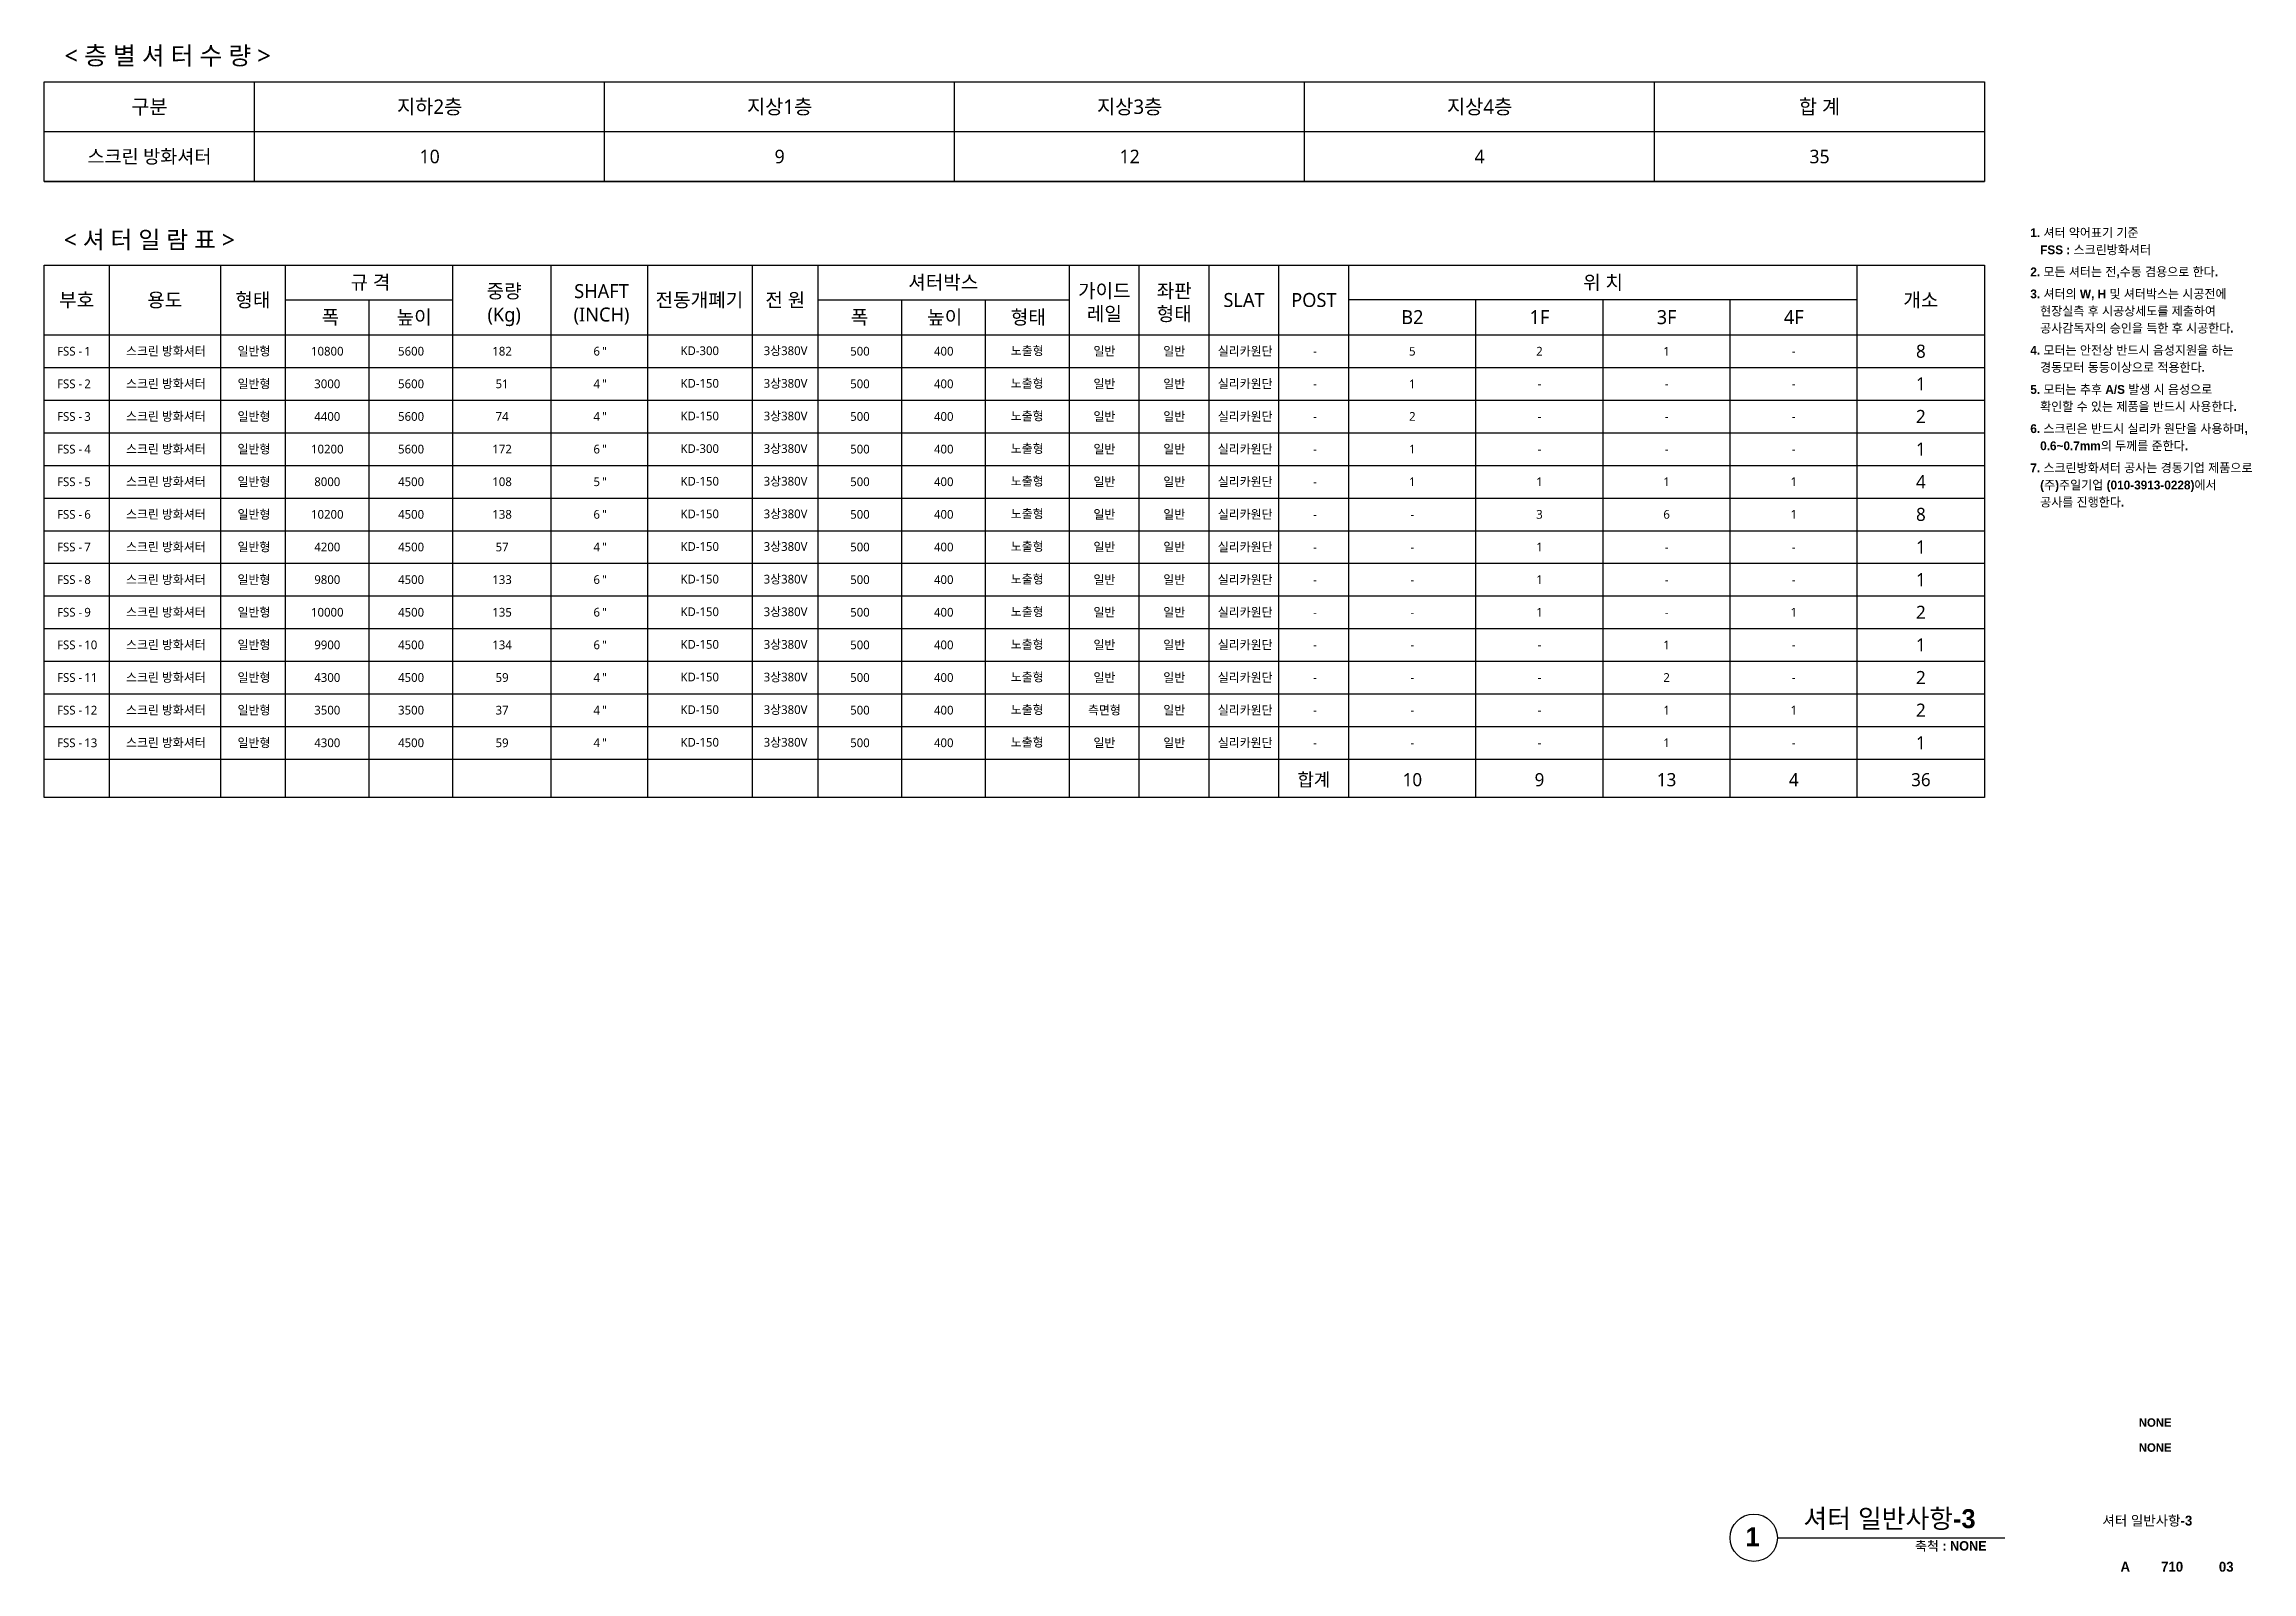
# Model space of a CAD drawing. Header units: millimetres. Extents: x 1817 to 149504, y 1575 to 34020.
# Drawn here: x 102617 to 149504, y 1575 to 34020 of the extents above; entities that cross this region are included whole.
import ezdxf
from ezdxf.enums import TextEntityAlignment as Align

# ---------------------------------------------------------------- set-up
doc = ezdxf.new("R2010")
doc.units = ezdxf.units.MM
doc.header["$LTSCALE"] = 60
doc.header["$MEASUREMENT"] = 0
for name, color, linetype in [('A-ANNO-TEXT1', 7, 'Continuous'), ('A-ST-AXIS-BUB', 7, 'Continuous'), ('BOX', 6, 'Continuous'), ('TEXT', 6, 'Continuous')]:
    doc.layers.add(name, color=color, linetype=linetype)
doc.styles.add('2020음성 1차', font='나눔고딕Bold.ttf')
doc.styles.add('TEXT', font='malgun.ttf')

msp = doc.modelspace()

# ---------------------------------------------------------------- texts
at = {"layer": 'A-ANNO-TEXT1', "style": '2020음성 1차'}
for p in [(147103.5, 4746), (147103.5, 4214.3)]:
    msp.add_text('NONE', height=180, dxfattribs=at).set_placement(p, align=Align.MIDDLE_LEFT)
msp.add_text('셔터 일반사항-3', height=402.09, dxfattribs=at).set_placement((139980.9, 2503.9))
msp.add_text('1', height=402.1, dxfattribs=at).set_placement((138900.5, 2319.9), align=Align.MIDDLE)
at = {"layer": 'A-ANNO-TEXT1', "linetype": 'ByBlock', "style": '2020음성 1차'}
msp.add_text('셔터 일반사항-3', height=210, dxfattribs=at).set_placement((147284.9, 2666.2), align=Align.MIDDLE)
at = {"layer": 'A-ANNO-TEXT1', "style": '2020음성 1차'}
msp.add_text('축척 : NONE', height=201.05, dxfattribs=at).set_placement((143871.3, 2026.1), align=Align.RIGHT)
at = {"layer": 'A-ANNO-TEXT1', "linetype": 'ByBlock', "style": '2020음성 1차'}
for s, p in [('A', (146714.4, 1684.8)), ('710', (147576.8, 1684.8)), ('03', (148803.4, 1683.1))]:
    msp.add_text(s, height=210, dxfattribs=at).set_placement(p, align=Align.MIDDLE_LEFT)
at = {"layer": 'TEXT', "color": 3, "style": 'TEXT'}
for s, height, p in [('< 층 별 셔 터 수 량 >', 384.602, (103049.7, 33584.8)), ('< 셔 터 일 람 표 >', 370.761, (103034.1, 29679.7))]:
    msp.add_text(s, height=height, dxfattribs=at).set_placement(p)
at = {"layer": 'TEXT', "color": 2, "style": 'TEXT'}
for s, height, p in [('구분', 307.68, (104852.2, 32691.2)), ('합 계', 307.68, (140322.8, 32691.2)), ('스크린 방화셔터', 288.45, (104852.2, 31633.5)), ('10', 288.45, (110804.1, 31633.5)), ('9', 288.5, (118237.3, 31633.5)), ('12', 288.45, (125670.5, 31633.5)), ('4', 288.5, (133103.6, 31633.5)), ('35', 288.45, (140322.8, 31633.5)), ('스크린 방화셔터', 185.38, (105201.6, 27498.5)), ('일반형', 185.38, (107072.5, 27498.5)), ('10800', 185.38, (108630.4, 27498.5)), ('5600', 185.38, (110410, 27498.5)), ('182', 185.38, (112342.5, 27498.5)), ('KD-300', 185.38, (116540.2, 27508.7)), ('3상380V', 185.38, (118363.1, 27508.7)), ('500', 185.38, (119943.2, 27498.5)), ('400', 185.38, (121722.9, 27498.5)), ('노출형', 185.38, (123495.6, 27508.7)), ('일반', 185.38, (125133.9, 27498.5)), ('일반', 185.38, (126617.8, 27498.5)), ('실리카원단', 185.38, (128123.7, 27498.5)), ('-', 185.4, (129606.7, 27498.5)), ('5', 185.4, (131674.6, 27498.5)), ('2', 185.4, (134374.8, 27498.5)), ('1', 185.4, (137074.9, 27498.5)), ('-', 185.4, (139775.1, 27498.5)), ('8', 278.1, (142475.2, 27498.5)), ('스크린 방화셔터', 185.38, (105201.6, 26805.5)), ('일반형', 185.38, (107072.5, 26805.5)), ('3000', 185.38, (108630.4, 26805.5)), ('5600', 185.38, (110410, 26805.5)), ('51', 185.38, (112342.5, 26805.5)), ('KD-150', 185.38, (116540.2, 26815.7)), ('3상380V', 185.38, (118363.1, 26815.7)), ('500', 185.38, (119943.2, 26805.5)), ('400', 185.38, (121722.9, 26805.5)), ('노출형', 185.38, (123495.6, 26815.7)), ('일반', 185.38, (125133.9, 26805.5)), ('일반', 185.38, (126617.8, 26805.5)), ('실리카원단', 185.38, (128123.7, 26805.5)), ('-', 185.4, (129606.7, 26805.5)), ('1', 185.4, (131674.6, 26805.5)), ('-', 185.4, (134374.8, 26805.5)), ('-', 185.4, (137074.9, 26805.5)), ('-', 185.4, (139775.1, 26805.5)), ('1', 278.1, (142475.2, 26805.5)), ('스크린 방화셔터', 185.38, (105201.6, 26112.5)), ('일반형', 185.38, (107072.5, 26112.5)), ('4400', 185.38, (108630.4, 26112.5)), ('5600', 185.38, (110410, 26112.5)), ('74', 185.38, (112342.5, 26112.5)), ('KD-150', 185.38, (116540.2, 26122.7)), ('3상380V', 185.38, (118363.1, 26122.7)), ('500', 185.38, (119943.2, 26112.5)), ('400', 185.38, (121722.9, 26112.5)), ('노출형', 185.38, (123495.6, 26122.7)), ('일반', 185.38, (125133.9, 26112.5)), ('일반', 185.38, (126617.8, 26112.5)), ('실리카원단', 185.38, (128123.7, 26112.5)), ('-', 185.4, (129606.7, 26112.5)), ('2', 185.4, (131674.6, 26112.5)), ('-', 185.4, (134374.8, 26112.5)), ('-', 185.4, (137074.9, 26112.5)), ('-', 185.4, (139775.1, 26112.5)), ('2', 278.1, (142475.2, 26112.5)), ('스크린 방화셔터', 185.38, (105201.6, 25419.5)), ('일반형', 185.38, (107072.5, 25419.5)), ('10200', 185.38, (108630.4, 25419.5)), ('5600', 185.38, (110410, 25419.5)), ('172', 185.38, (112342.5, 25419.5)), ('KD-300', 185.38, (116540.2, 25429.7)), ('3상380V', 185.38, (118363.1, 25429.7)), ('500', 185.38, (119943.2, 25419.5)), ('400', 185.38, (121722.9, 25419.5)), ('노출형', 185.38, (123495.6, 25429.7)), ('일반', 185.38, (125133.9, 25419.5)), ('일반', 185.38, (126617.8, 25419.5)), ('실리카원단', 185.38, (128123.7, 25419.5)), ('-', 185.4, (129606.7, 25419.5)), ('1', 185.4, (131674.6, 25419.5)), ('-', 185.4, (134374.8, 25419.5)), ('-', 185.4, (137074.9, 25419.5)), ('-', 185.4, (139775.1, 25419.5)), ('1', 278.1, (142475.2, 25419.5)), ('3상380V', 185.38, (118363.1, 24736.7)), ('노출형', 185.38, (123495.6, 24736.7)), ('4', 278.1, (142475.2, 24726.5)), ('스크린 방화셔터', 185.38, (105201.6, 24726.5)), ('일반형', 185.38, (107072.5, 24726.5)), ('8000', 185.38, (108630.4, 24726.5)), ('4500', 185.38, (110410, 24726.5)), ('108', 185.38, (112342.5, 24726.5)), ('KD-150', 185.38, (116540.2, 24736.7)), ('500', 185.38, (119943.2, 24726.5)), ('400', 185.38, (121722.9, 24726.5)), ('일반', 185.38, (125133.9, 24726.5)), ('일반', 185.38, (126617.8, 24726.5)), ('실리카원단', 185.38, (128123.7, 24726.5)), ('-', 185.4, (129606.7, 24726.5)), ('1', 185.4, (131674.6, 24726.5)), ('1', 185.4, (134374.8, 24726.5)), ('1', 185.4, (137074.9, 24726.5)), ('1', 185.4, (139775.1, 24726.5)), ('스크린 방화셔터', 185.38, (105201.6, 24033.5)), ('일반형', 185.38, (107072.5, 24033.5)), ('10200', 185.38, (108630.4, 24033.5)), ('4500', 185.38, (110410, 24033.5)), ('138', 185.38, (112342.5, 24033.5)), ('KD-150', 185.38, (116540.2, 24043.7)), ('3상380V', 185.38, (118363.1, 24043.7)), ('500', 185.38, (119943.2, 24033.5)), ('400', 185.38, (121722.9, 24033.5)), ('노출형', 185.38, (123495.6, 24043.7)), ('일반', 185.38, (125133.9, 24033.5)), ('일반', 185.38, (126617.8, 24033.5)), ('실리카원단', 185.38, (128123.7, 24033.5)), ('-', 185.4, (129606.7, 24033.5)), ('-', 185.4, (131674.6, 24033.5)), ('3', 185.4, (134374.8, 24033.5)), ('6', 185.4, (137074.9, 24033.5)), ('1', 185.4, (139775.1, 24033.5)), ('8', 278.1, (142475.2, 24033.5)), ('스크린 방화셔터', 185.38, (105201.6, 23340.5)), ('일반형', 185.38, (107072.5, 23340.5)), ('KD-150', 185.38, (116540.2, 23350.7)), ('3상380V', 185.38, (118363.1, 23350.7)), ('노출형', 185.38, (123495.6, 23350.7)), ('일반', 185.38, (125133.9, 23340.5)), ('일반', 185.38, (126617.8, 23340.5)), ('실리카원단', 185.38, (128123.7, 23340.5)), ('1', 278.1, (142475.2, 23340.5)), ('4200', 185.38, (108630.4, 23340.5)), ('4500', 185.38, (110410, 23340.5)), ('57', 185.38, (112342.5, 23340.5)), ('500', 185.38, (119943.2, 23340.5)), ('400', 185.38, (121722.9, 23340.5)), ('-', 185.4, (129606.7, 23340.5)), ('-', 185.4, (131674.6, 23340.5)), ('1', 185.4, (134374.8, 23340.5)), ('-', 185.4, (137074.9, 23340.5)), ('-', 185.4, (139775.1, 23340.5)), ('스크린 방화셔터', 185.38, (105201.6, 22647.5)), ('일반형', 185.38, (107072.5, 22647.5)), ('9800', 185.38, (108630.4, 22647.5)), ('4500', 185.38, (110410, 22647.5)), ('133', 185.38, (112342.5, 22647.5)), ('KD-150', 185.38, (116540.2, 22657.7)), ('3상380V', 185.38, (118363.1, 22657.7)), ('500', 185.38, (119943.2, 22647.5)), ('400', 185.38, (121722.9, 22647.5)), ('노출형', 185.38, (123495.6, 22657.7)), ('일반', 185.38, (125133.9, 22647.5)), ('일반', 185.38, (126617.8, 22647.5)), ('실리카원단', 185.38, (128123.7, 22647.5)), ('-', 185.4, (129606.7, 22647.5)), ('-', 185.4, (131674.6, 22647.5)), ('1', 185.4, (134374.8, 22647.5)), ('-', 185.4, (137074.9, 22647.5)), ('-', 185.4, (139775.1, 22647.5)), ('1', 278.1, (142475.2, 22647.5)), ('스크린 방화셔터', 185.38, (105201.6, 21954.5)), ('일반형', 185.38, (107072.5, 21954.5)), ('10000', 185.38, (108630.4, 21954.5)), ('4500', 185.38, (110410, 21954.5)), ('135', 185.38, (112342.5, 21954.5)), ('KD-150', 185.38, (116540.2, 21964.7)), ('3상380V', 185.38, (118363.1, 21964.7)), ('500', 185.38, (119943.2, 21954.5)), ('400', 185.38, (121722.9, 21954.5)), ('노출형', 185.38, (123495.6, 21964.7)), ('일반', 185.38, (125133.9, 21954.5)), ('일반', 185.38, (126617.8, 21954.5)), ('실리카원단', 185.38, (128123.7, 21954.5)), ('1', 185.4, (134374.8, 21954.5)), ('1', 185.4, (139775.1, 21954.5)), ('2', 278.1, (142475.2, 21954.5)), ('-', 185.4, (129606.7, 21954.5)), ('-', 185.4, (131674.6, 21954.5)), ('-', 185.4, (137074.9, 21954.5)), ('스크린 방화셔터', 185.38, (105201.6, 21261.5)), ('일반형', 185.38, (107072.5, 21261.5)), ('9900', 185.38, (108630.4, 21261.5)), ('4500', 185.38, (110410, 21261.5)), ('134', 185.38, (112342.5, 21261.5)), ('KD-150', 185.38, (116540.2, 21271.7)), ('3상380V', 185.38, (118363.1, 21271.7)), ('500', 185.38, (119943.2, 21261.5)), ('400', 185.38, (121722.9, 21261.5)), ('노출형', 185.38, (123495.6, 21271.7)), ('일반', 185.38, (125133.9, 21261.5)), ('일반', 185.38, (126617.8, 21261.5)), ('실리카원단', 185.38, (128123.7, 21261.5)), ('-', 185.4, (129606.7, 21261.5)), ('-', 185.4, (131674.6, 21261.5)), ('-', 185.4, (134374.8, 21261.5)), ('1', 185.4, (137074.9, 21261.5)), ('-', 185.4, (139775.1, 21261.5)), ('1', 278.1, (142475.2, 21261.5)), ('스크린 방화셔터', 185.38, (105201.6, 20568.5)), ('일반형', 185.38, (107072.5, 20568.5)), ('4300', 185.38, (108630.4, 20568.5)), ('4500', 185.38, (110410, 20568.5)), ('59', 185.38, (112342.5, 20568.5)), ('KD-150', 185.38, (116540.2, 20578.7)), ('3상380V', 185.38, (118363.1, 20578.7)), ('500', 185.38, (119943.2, 20568.5)), ('400', 185.38, (121722.9, 20568.5)), ('노출형', 185.38, (123495.6, 20578.7)), ('일반', 185.38, (125133.9, 20568.5)), ('일반', 185.38, (126617.8, 20568.5)), ('실리카원단', 185.38, (128123.7, 20568.5)), ('2', 185.4, (137074.9, 20568.5)), ('2', 278.1, (142475.2, 20568.5)), ('-', 185.4, (129606.7, 20568.5)), ('-', 185.4, (131674.6, 20568.5)), ('-', 185.4, (134374.8, 20568.5)), ('-', 185.4, (139775.1, 20568.5)), ('스크린 방화셔터', 185.38, (105201.6, 19875.5)), ('일반형', 185.38, (107072.5, 19875.5)), ('3500', 185.38, (108630.4, 19875.5)), ('3500', 185.38, (110410, 19875.5)), ('37', 185.38, (112342.5, 19875.5)), ('KD-150', 185.38, (116540.2, 19885.7)), ('3상380V', 185.38, (118363.1, 19885.7)), ('500', 185.38, (119943.2, 19875.5)), ('400', 185.38, (121722.9, 19875.5)), ('노출형', 185.38, (123495.6, 19885.7)), ('일반', 185.38, (126617.8, 19875.5)), ('실리카원단', 185.38, (128123.7, 19875.5)), ('-', 185.4, (129606.7, 19875.5)), ('-', 185.4, (131674.6, 19875.5)), ('-', 185.4, (134374.8, 19875.5)), ('1', 185.4, (137074.9, 19875.5)), ('1', 185.4, (139775.1, 19875.5)), ('2', 278.1, (142475.2, 19875.5)), ('스크린 방화셔터', 185.38, (105201.6, 19182.5)), ('일반형', 185.38, (107072.5, 19182.5)), ('4300', 185.38, (108630.4, 19182.5)), ('4500', 185.38, (110410, 19182.5)), ('59', 185.38, (112342.5, 19182.5)), ('KD-150', 185.38, (116540.2, 19192.7)), ('3상380V', 185.38, (118363.1, 19192.7)), ('500', 185.38, (119943.2, 19182.5)), ('400', 185.38, (121722.9, 19182.5)), ('노출형', 185.38, (123495.6, 19192.7)), ('일반', 185.38, (125133.9, 19182.5)), ('일반', 185.38, (126617.8, 19182.5)), ('실리카원단', 185.38, (128123.7, 19182.5)), ('1', 185.4, (137074.9, 19182.5)), ('1', 278.1, (142475.2, 19182.5)), ('-', 185.4, (129606.7, 19182.5)), ('-', 185.4, (131674.6, 19182.5)), ('-', 185.4, (134374.8, 19182.5)), ('-', 185.4, (139775.1, 19182.5)), ('합계', 278.07, (129583, 18398.8)), ('10', 278.07, (131674.6, 18398.8)), ('9', 278.1, (134374.8, 18398.8)), ('13', 278.07, (137074.9, 18398.8)), ('4', 278.1, (139775.1, 18398.8)), ('36', 278.07, (142475.2, 18398.8))]:
    msp.add_text(s, height=height, dxfattribs=at).set_placement(p, align=Align.MIDDLE_CENTER)
at = {"layer": 'TEXT', "style": 'TEXT'}
for s, height, p in [('지하2층', 307.68, (110804.1, 32691.2)), ('지상1층', 307.68, (118237.3, 32691.2)), ('지상3층', 307.68, (125670.5, 32691.2)), ('지상4층', 307.68, (133103.6, 32691.2)), ('규 격', 296.61, (109546.9, 28961.3)), ('셔터박스', 296.61, (121712.6, 28961.3)), ('위 치', 296.61, (135724.8, 28957.2)), ('부호', 296.61, (103307.8, 28586.5)), ('용도', 296.61, (105178.7, 28586.5)), ('형태', 296.61, (107049.7, 28586.5)), ('중량', 296.61, (112386.7, 28775)), ('SHAFT', 296.61, (114454.2, 28775)), ('전동개폐기', 296.61, (116533.5, 28586.5)), ('전 원', 296.61, (118356.4, 28586.5)), ('가이드', 296.61, (125133.9, 28782.1)), ('좌판', 296.61, (126616.9, 28782.1)), ('SLAT', 296.61, (128100, 28586.5)), ('POST', 296.61, (129583, 28586.5)), ('개소', 296.61, (142475.2, 28586.5)), ('폭', 296.6, (108695.4, 28219.7)), ('높이', 296.61, (110475, 28219.7)), ('(Kg)', 296.61, (112386.7, 28277.8)), ('(INCH)', 296.61, (114454.2, 28277.8)), ('폭', 296.6, (119934.1, 28219.7)), ('높이', 296.61, (121742.8, 28219.7)), ('형태', 296.61, (123519.1, 28219.7)), ('레일', 296.61, (125133.9, 28293)), ('형태', 296.61, (126616.9, 28293)), ('B2', 296.61, (131674.6, 28222.3)), ('1F', 296.61, (134374.8, 28222.3)), ('3F', 296.61, (137074.9, 28222.3)), ('4F', 296.61, (139775.1, 28222.3))]:
    msp.add_text(s, height=height, dxfattribs=at).set_placement(p, align=Align.MIDDLE_CENTER)
at = {"layer": 'TEXT', "color": 2, "style": 'TEXT'}
for s, height, p in [('FSS -', 185.38, (103423.3, 27498.5)), ('6', 185.4, (114421.5, 27498.5)), ('FSS -', 185.38, (103423.3, 26805.5)), ('4', 185.4, (114421.5, 26805.5)), ('FSS -', 185.38, (103423.3, 26112.5)), ('4', 185.4, (114421.5, 26112.5)), ('FSS -', 185.38, (103423.3, 25419.5)), ('6', 185.4, (114421.5, 25419.5)), ('FSS -', 185.38, (103423.3, 24726.5)), ('5', 185.4, (114421.5, 24726.5)), ('FSS -', 185.38, (103423.3, 24033.5)), ('6', 185.4, (114421.5, 24033.5)), ('FSS -', 185.38, (103423.3, 23340.5)), ('4', 185.4, (114421.5, 23340.5)), ('FSS -', 185.38, (103423.3, 22647.5)), ('6', 185.4, (114421.5, 22647.5)), ('FSS -', 185.38, (103423.3, 21954.5)), ('6', 185.4, (114421.5, 21954.5)), ('FSS -', 185.38, (103423.3, 21261.5)), ('6', 185.4, (114421.5, 21261.5)), ('FSS -', 185.38, (103423.3, 20568.5)), ('4', 185.4, (114421.5, 20568.5)), ('FSS -', 185.38, (103423.3, 19875.5)), ('4', 185.4, (114421.5, 19875.5)), ('FSS -', 185.38, (103423.3, 19182.5)), ('4', 185.4, (114421.5, 19182.5))]:
    msp.add_text(s, height=height, dxfattribs=at).set_placement(p, align=Align.MIDDLE_RIGHT)
for s, height, p in [('1', 185.4, (103469.5, 27498.5)), ('"', 185.4, (114467.7, 27498.5)), ('2', 185.4, (103469.5, 26805.5)), ('"', 185.4, (114467.7, 26805.5)), ('3', 185.4, (103469.5, 26112.5)), ('"', 185.4, (114467.7, 26112.5)), ('4', 185.4, (103469.5, 25419.5)), ('"', 185.4, (114467.7, 25419.5)), ('5', 185.4, (103469.5, 24726.5)), ('"', 185.4, (114467.7, 24726.5)), ('6', 185.4, (103469.5, 24033.5)), ('"', 185.4, (114467.7, 24033.5)), ('7', 185.4, (103469.5, 23340.5)), ('"', 185.4, (114467.7, 23340.5)), ('8', 185.4, (103469.5, 22647.5)), ('"', 185.4, (114467.7, 22647.5)), ('9', 185.4, (103469.5, 21954.5)), ('"', 185.4, (114467.7, 21954.5)), ('10', 185.38, (103469.5, 21261.5)), ('"', 185.4, (114467.7, 21261.5)), ('11', 185.38, (103469.5, 20568.5)), ('"', 185.4, (114467.7, 20568.5)), ('12', 185.38, (103469.5, 19875.5)), ('"', 185.4, (114467.7, 19875.5)), ('13', 185.38, (103469.5, 19182.5)), ('"', 185.4, (114467.7, 19182.5))]:
    msp.add_text(s, height=height, dxfattribs=at).set_placement(p, align=Align.MIDDLE_LEFT)
at = {"layer": 'TEXT', "color": 1, "style": 'TEXT'}
msp.add_text('측면형', height=185.38, dxfattribs=at).set_placement((125133.9, 19875.5), align=Align.MIDDLE_CENTER)

# ---------------------------------------------------------------- blocks, each defined once
blk = doc.blocks.new('A$C010E6461')
at = {"color": 2, "ltscale": 0.5, "style": '2020음성 1차'}
for s, p in [('1. 셔터 약어표기 기준', (101, 5345)), ('   FSS : 스크린방화셔터', (101, 4995)), ('2. 모든 셔터는 전,수동 겸용으로 한다.', (101, 4545)), ('3. 셔터의 W, H 및 셔터박스는 시공전에', (101, 4095)), ('   현장실측 후 시공상세도를 제출하여', (101, 3745)), ('   공사감독자의 승인을 득한 후 시공한다.', (101, 3395)), ('4. 모터는 안전상 반드시 음성지원을 하는', (101, 2945)), ('   경동모터 동등이상으로 적용한다.', (101, 2595)), ('5. 모터는 추후 A/S 발생 시 음성으로', (101, 2145)), ('   확인할 수 있는 제품을 반드시 사용한다.', (101, 1795)), ('6. 스크린은 반드시 실리카 원단을 사용하며,', (101, 1345)), ('   0.6~0.7mm의 두께를 준한다.', (101, 995)), ('7. 스크린방화셔터 공사는 경동기업 제품으로', (101, 545)), ('   (주)주일기업 (010-3913-0228)에서', (101, 195)), ('   공사를 진행한다.', (101, -155))]:
    blk.add_text(s, height=180, dxfattribs=at).set_placement(p, align=Align.MIDDLE_LEFT)

# ---------------------------------------------------------------- linework, layer by layer
at = {"layer": 'A-ST-AXIS-BUB', "color": 0}
msp.add_line((139429.2, 2297.7), (144257.5, 2297.7), dxfattribs=at)
msp.add_circle((138926.6, 2297.7), 502.6, dxfattribs=at)
at = {"layer": 'BOX'}
for p, q in [((107087.6, 31104.7), (107087.6, 33220)), ((107740.6, 18016.7), (107740.6, 29328)), ((111299.9, 18016.7), (111299.9, 29328)), ((113385.1, 18016.7), (113385.1, 29328)), ((115434.8, 18016.7), (115434.8, 29328)), ((117659.4, 18016.7), (117659.4, 29328)), ((119053.4, 18016.7), (119053.4, 29328)), ((124392.4, 18016.7), (124392.4, 29328)), ((125875.4, 18016.7), (125875.4, 29328)), ((127358.4, 18016.7), (127358.4, 29328)), ((128841.5, 18016.7), (128841.5, 29328)), ((130324.5, 18016.7), (130324.5, 29328)), ((141125.1, 18016.7), (141125.1, 29328)), ((107740.6, 28586.5), (111299.9, 28586.5)), ((109520.2, 18016.7), (109520.2, 28586.5)), ((119053.4, 28586.5), (124392.4, 28586.5)), ((120833, 18016.7), (120833, 28586.5)), ((122612.7, 18016.7), (122612.7, 28586.5)), ((133024.7, 18016.7), (133024.7, 28586.5)), ((135724.8, 18016.7), (135724.8, 28586.5)), ((138425, 18016.7), (138425, 28586.5)), ((102616.9, 27152), (143825.3, 27152)), ((102616.9, 26459), (143825.3, 26459)), ((102616.9, 25766), (143825.3, 25766)), ((102616.9, 25073), (143825.3, 25073)), ((102616.9, 24380), (143825.3, 24380)), ((102616.9, 23687), (143825.3, 23687)), ((102616.9, 23687), (143825.3, 23687)), ((102616.9, 22994), (143825.3, 22994)), ((102616.9, 22301), (143825.3, 22301)), ((102616.9, 21608), (143825.3, 21608)), ((102616.9, 20915), (143825.3, 20915)), ((102616.9, 20222), (143825.3, 20222)), ((102616.9, 19529), (143825.3, 19529)), ((102616.9, 18836), (143825.3, 18836))]:
    msp.add_line(p, q, dxfattribs=at)
for points in [[(114520.7, 31104.7), (114520.7, 33220)], [(121953.9, 31104.7), (121953.9, 33220)], [(129387, 31104.7), (129387, 33220)], [(136820.2, 31104.7), (136820.2, 33220)], [(103998.7, 29328), (103998.7, 18016.7)], [(106358.8, 29328), (106358.8, 18016.7)]]:
    msp.add_lwpolyline(points, dxfattribs=at)
at = {"layer": 'TEXT', "color": 2}
for p, q in [((102616.9, 32162.3), (143825.3, 32162.3)), ((102616.9, 31104.7), (143825.3, 31104.7)), ((102616.9, 27845), (143825.3, 27845))]:
    msp.add_line(p, q, dxfattribs=at)
for points in [[(102616.9, 31104.7), (102616.9, 33220), (143825.3, 33220), (143825.3, 31104.7)], [(102616.9, 18016.7), (102616.9, 29328), (143825.3, 29328), (143825.3, 18016.7)]]:
    msp.add_lwpolyline(points, close=True, dxfattribs=at)
msp.add_lwpolyline([(141125.1, 28586.5), (130324.5, 28586.5)], dxfattribs=at)

# ---------------------------------------------------------------- block references
at = {"layer": 'A-ANNO-TEXT1', "ltscale": 0.5, "xscale": 1.0404590893051, "yscale": 1.0404590893051, "zscale": 1.0404590893051}
msp.add_blockref('A$C010E6461', (144694.3, 24454.3), dxfattribs=at)

msp.set_redraw_order([(e.dxf.handle, doc.entitydb.next_handle()) for e in msp.query("TEXT MTEXT ATTDEF DIMENSION ARC_DIMENSION")])  # texts and dimensions are drawn at this point

doc.saveas('drawing.dxf')
